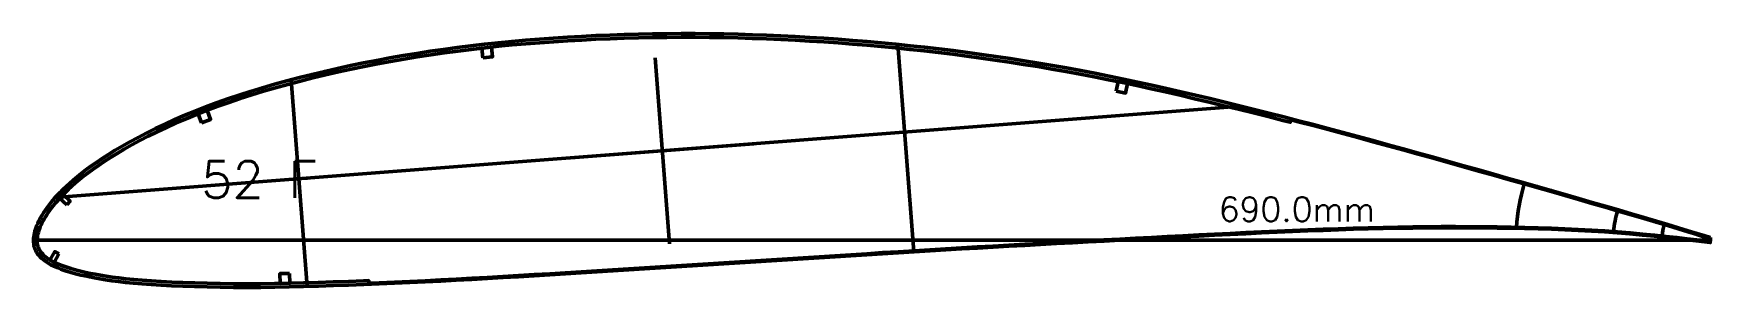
# Model space of a CAD drawing. Header units: metres. Extents: x -405 to 675, y -15418 to 133.
# Drawn here: x -259 to 431, y -10219 to -10115 of the extents above; entities that cross this region are included whole.
import ezdxf
from ezdxf.enums import TextEntityAlignment as Align

# ---------------------------------------------------------------- set-up
doc = ezdxf.new("R2010")
doc.units = ezdxf.units.M
for name, color, linetype, lineweight in [('FoilLayer', 7, 'Continuous', 50), ('RefFoilLayer', 7, 'Continuous', 50), ('StringerLayer', 7, 'Continuous', 50), ('SubLayer', 7, 'Continuous', 50), ('TextLayer', 7, 'Continuous', 50)]:
    doc.layers.add(name, color=color, linetype=linetype, lineweight=lineweight)
doc.styles.add('MSゴシック', font='romans')

msp = doc.modelspace()

# ---------------------------------------------------------------- texts
at = {"layer": 'TextLayer', "style": 'MSゴシック'}
msp.add_text('52 F', height=15, dxfattribs=at).set_placement((-189.75, -10182.59))
msp.add_text('690.0mm', height=10, dxfattribs=at).set_placement((293.25, -10195.33), align=Align.BOTTOM_RIGHT)

# ---------------------------------------------------------------- linework, layer by layer
at = {"layer": 'FoilLayer'}
msp.add_lwpolyline([(431.11, -10199.39), (429.01, -10198.72), (425.61, -10197.69), (421.94, -10196.56), (417.93, -10195.35), (413.56, -10194.05), (408.86, -10192.66), (403.88, -10191.18), (398.68, -10189.64), (393.32, -10188.06), (387.92, -10186.48), (382.46, -10184.92), (376.94, -10183.31), (371.35, -10181.67), (365.66, -10180.04), (359.88, -10178.39), (354.01, -10176.74), (348.02, -10175.05), (341.94, -10173.34), (335.79, -10171.62), (329.6, -10169.88), (323.38, -10168.14), (317.16, -10166.4), (310.95, -10164.68), (304.74, -10162.96), (298.53, -10161.25), (292.34, -10159.56), (286.17, -10157.88), (280.02, -10156.22), (273.89, -10154.58), (267.77, -10152.97), (261.66, -10151.37), (258.64, -10150.59), (258.37, -10151.61), (255.31, -10150.82), (249.24, -10149.27), (243.18, -10147.75), (237.12, -10146.25), (231.07, -10144.78), (225.01, -10143.33), (218.98, -10141.9), (212.99, -10140.49), (207.04, -10139.13), (201.13, -10137.81), (195.25, -10136.53), (189.39, -10135.29), (183.55, -10134.1), (177.72, -10132.95), (171.89, -10131.83), (166.08, -10130.76), (160.27, -10129.73), (154.47, -10128.74), (148.65, -10127.8), (142.83, -10126.89), (136.99, -10126.03), (131.15, -10125.2), (125.31, -10124.41), (119.46, -10123.66), (113.6, -10122.95), (107.73, -10122.28), (101.84, -10121.64), (95.93, -10121.04), (90.02, -10120.48), (84.11, -10119.95), (78.2, -10119.46), (72.29, -10119.01), (66.38, -10118.59), (60.49, -10118.22), (54.6, -10117.88), (48.72, -10117.58), (42.84, -10117.33), (36.97, -10117.12), (31.11, -10116.94), (25.25, -10116.81), (19.39, -10116.72), (13.54, -10116.67), (7.69, -10116.67), (1.84, -10116.71), (-4, -10116.79), (-9.85, -10116.91), (-15.69, -10117.07), (-21.51, -10117.27), (-27.33, -10117.51), (-33.13, -10117.8), (-38.92, -10118.13), (-44.69, -10118.5), (-50.44, -10118.91), (-56.14, -10119.36), (-61.8, -10119.85), (-67.43, -10120.4), (-73.03, -10121), (-78.63, -10121.66), (-84.21, -10122.37), (-89.78, -10123.12), (-95.33, -10123.93), (-100.86, -10124.78), (-106.36, -10125.68), (-111.83, -10126.63), (-117.26, -10127.63), (-122.66, -10128.68), (-128.01, -10129.78), (-133.32, -10130.93), (-138.58, -10132.13), (-143.79, -10133.38), (-148.96, -10134.69), (-154.08, -10136.05), (-159.14, -10137.44), (-164.1, -10138.87), (-168.95, -10140.33), (-173.7, -10141.85), (-178.35, -10143.41), (-182.9, -10145.02), (-187.35, -10146.68), (-191.69, -10148.38), (-195.92, -10150.12), (-200.03, -10151.88), (-204, -10153.68), (-207.84, -10155.49), (-211.52, -10157.31), (-215.02, -10159.11), (-218.34, -10160.88), (-221.46, -10162.63), (-224.38, -10164.35), (-227.12, -10166.03), (-229.67, -10167.68), (-232.04, -10169.28), (-234.24, -10170.82), (-236.28, -10172.31), (-238.16, -10173.75), (-239.9, -10175.14), (-241.49, -10176.48), (-242.97, -10177.78), (-244.33, -10179.04), (-245.59, -10180.25), (-246.75, -10181.43), (-247.82, -10182.56), (-248.81, -10183.66), (-249.73, -10184.71), (-250.57, -10185.74), (-251.34, -10186.74), (-252.06, -10187.71), (-252.72, -10188.65), (-253.32, -10189.55), (-253.88, -10190.44), (-254.39, -10191.32), (-254.86, -10192.16), (-255.28, -10192.96), (-255.65, -10193.73), (-255.98, -10194.53), (-256.28, -10195.3), (-256.54, -10196.02), (-256.76, -10196.7), (-256.92, -10197.4), (-257.06, -10198.1), (-257.16, -10198.76), (-257.22, -10199.4), (-257.25, -10200.04), (-257.25, -10200.62), (-257.2, -10201.2), (-257.11, -10201.78), (-256.97, -10202.36), (-256.77, -10202.95), (-256.52, -10203.53), (-256.22, -10204.1), (-255.87, -10204.66), (-255.46, -10205.21), (-254.98, -10205.76), (-254.45, -10206.29), (-253.86, -10206.81), (-253.22, -10207.32), (-252.53, -10207.81), (-251.78, -10208.28), (-250.97, -10208.74), (-250.1, -10209.18), (-249.15, -10209.61), (-248.14, -10210.03), (-247.07, -10210.44), (-245.92, -10210.86), (-244.69, -10211.27), (-243.39, -10211.68), (-242, -10212.08), (-240.51, -10212.49), (-238.92, -10212.88), (-237.21, -10213.27), (-235.36, -10213.65), (-233.37, -10214.03), (-231.21, -10214.42), (-228.89, -10214.8), (-226.38, -10215.17), (-223.66, -10215.53), (-220.71, -10215.87), (-217.5, -10216.18), (-214.02, -10216.48), (-210.25, -10216.76), (-206.2, -10217.03), (-201.87, -10217.26), (-197.28, -10217.45), (-192.41, -10217.6), (-187.3, -10217.72), (-181.98, -10217.82), (-176.52, -10217.89), (-170.95, -10217.91), (-165.3, -10217.89), (-159.54, -10217.82), (-153.65, -10217.7), (-147.66, -10217.55), (-141.59, -10217.38), (-135.44, -10217.17), (-129.21, -10216.94), (-122.92, -10216.7), (-120.81, -10216.62), (-120.77, -10217.67), (-116.56, -10217.51), (-110.24, -10217.25), (-103.92, -10216.97), (-97.59, -10216.66), (-91.22, -10216.34), (-84.83, -10216.01), (-78.43, -10215.67), (-72.04, -10215.33), (-65.65, -10214.96), (-59.25, -10214.58), (-52.82, -10214.18), (-46.36, -10213.78), (-39.89, -10213.37), (-33.4, -10212.98), (-26.91, -10212.57), (-20.4, -10212.16), (-13.88, -10211.75), (-7.35, -10211.33), (-0.82, -10210.92), (5.72, -10210.51), (12.25, -10210.11), (18.78, -10209.7), (25.3, -10209.29), (31.83, -10208.87), (38.36, -10208.45), (44.9, -10208.04), (51.43, -10207.63), (57.96, -10207.22), (64.49, -10206.81), (71.02, -10206.39), (77.55, -10205.97), (84.07, -10205.56), (90.58, -10205.14), (97.09, -10204.74), (103.6, -10204.34), (110.11, -10203.94), (116.61, -10203.55), (123.1, -10203.17), (129.59, -10202.8), (136.08, -10202.43), (142.58, -10202.07), (149.1, -10201.72), (155.62, -10201.36), (162.14, -10201), (168.66, -10200.64), (175.18, -10200.28), (181.7, -10199.92), (188.22, -10199.58), (194.73, -10199.23), (201.24, -10198.88), (207.73, -10198.53), (214.21, -10198.19), (220.68, -10197.86), (227.15, -10197.54), (233.63, -10197.23), (240.1, -10196.92), (246.54, -10196.61), (252.93, -10196.31), (259.28, -10196.04), (265.6, -10195.78), (271.9, -10195.53), (278.13, -10195.3), (284.3, -10195.1), (290.44, -10194.94), (296.57, -10194.81), (302.68, -10194.7), (308.73, -10194.58), (314.67, -10194.47), (320.5, -10194.43), (326.3, -10194.46), (332.11, -10194.49), (337.86, -10194.5), (343.54, -10194.57), (349.19, -10194.7), (354.82, -10194.82), (360.4, -10194.92), (365.9, -10195.06), (371.37, -10195.3), (376.89, -10195.58), (382.37, -10195.86), (387.72, -10196.16), (392.96, -10196.56), (398.17, -10197.02), (403.29, -10197.5), (408.23, -10197.97), (412.94, -10198.46), (417.4, -10198.95), (421.58, -10199.41), (425.47, -10199.86), (429.05, -10200.3), (431.26, -10200.59)], close=True, dxfattribs=at)
at = {"layer": 'RefFoilLayer'}
msp.add_lwpolyline([(431.25, -10198.96), (429.14, -10198.29), (425.74, -10197.26), (422.07, -10196.13), (418.06, -10194.91), (413.69, -10193.62), (408.99, -10192.23), (404.01, -10190.75), (398.81, -10189.21), (393.45, -10187.62), (388.04, -10186.04), (382.59, -10184.49), (377.06, -10182.88), (371.47, -10181.23), (365.78, -10179.6), (360, -10177.96), (354.13, -10176.31), (348.14, -10174.62), (342.06, -10172.91), (335.91, -10171.18), (329.72, -10169.45), (323.5, -10167.71), (317.28, -10165.97), (311.07, -10164.24), (304.86, -10162.53), (298.65, -10160.82), (292.45, -10159.12), (286.28, -10157.44), (280.14, -10155.78), (274.01, -10154.15), (267.88, -10152.53), (261.77, -10150.94), (255.68, -10149.36), (249.6, -10147.82), (243.54, -10146.29), (237.47, -10144.79), (231.41, -10143.32), (225.36, -10141.87), (219.32, -10140.44), (213.32, -10139.03), (207.37, -10137.67), (201.45, -10136.34), (195.56, -10135.06), (189.69, -10133.82), (183.84, -10132.63), (178, -10131.47), (172.16, -10130.36), (166.34, -10129.28), (160.52, -10128.25), (154.71, -10127.26), (148.88, -10126.32), (143.05, -10125.41), (137.21, -10124.54), (131.35, -10123.71), (125.5, -10122.92), (119.64, -10122.17), (113.77, -10121.46), (107.89, -10120.78), (101.99, -10120.15), (96.08, -10119.55), (90.16, -10118.99), (84.23, -10118.46), (78.31, -10117.97), (72.39, -10117.51), (66.48, -10117.1), (60.57, -10116.72), (54.68, -10116.38), (48.78, -10116.09), (42.9, -10115.83), (37.02, -10115.62), (31.14, -10115.44), (25.27, -10115.31), (19.41, -10115.22), (13.54, -10115.17), (7.68, -10115.17), (1.82, -10115.21), (-4.04, -10115.29), (-9.89, -10115.41), (-15.74, -10115.57), (-21.57, -10115.77), (-27.4, -10116.01), (-33.21, -10116.3), (-39.02, -10116.63), (-44.8, -10117), (-50.55, -10117.41), (-56.27, -10117.86), (-61.95, -10118.36), (-67.59, -10118.91), (-73.21, -10119.51), (-78.82, -10120.17), (-84.42, -10120.88), (-90, -10121.64), (-95.56, -10122.44), (-101.1, -10123.3), (-106.61, -10124.2), (-112.1, -10125.16), (-117.55, -10126.16), (-122.96, -10127.21), (-128.33, -10128.31), (-133.65, -10129.47), (-138.93, -10130.67), (-144.16, -10131.92), (-149.34, -10133.24), (-154.48, -10134.6), (-159.56, -10136), (-164.54, -10137.43), (-169.41, -10138.9), (-174.18, -10140.42), (-178.85, -10141.99), (-183.42, -10143.61), (-187.89, -10145.28), (-192.26, -10146.99), (-196.52, -10148.74), (-200.65, -10150.52), (-204.65, -10152.32), (-208.5, -10154.15), (-212.2, -10155.97), (-215.73, -10157.79), (-219.07, -10159.58), (-222.22, -10161.34), (-225.17, -10163.07), (-227.93, -10164.77), (-230.5, -10166.43), (-232.9, -10168.05), (-235.13, -10169.61), (-237.19, -10171.12), (-239.1, -10172.58), (-240.86, -10173.99), (-242.49, -10175.36), (-243.99, -10176.68), (-245.37, -10177.96), (-246.65, -10179.2), (-247.84, -10180.4), (-248.93, -10181.55), (-249.95, -10182.68), (-250.89, -10183.76), (-251.75, -10184.82), (-252.55, -10185.85), (-253.29, -10186.85), (-253.97, -10187.82), (-254.6, -10188.76), (-255.17, -10189.69), (-255.7, -10190.59), (-256.19, -10191.46), (-256.64, -10192.32), (-257.03, -10193.16), (-257.38, -10193.98), (-257.69, -10194.79), (-257.98, -10195.58), (-258.21, -10196.36), (-258.4, -10197.12), (-258.54, -10197.88), (-258.65, -10198.61), (-258.72, -10199.34), (-258.75, -10200.04), (-258.74, -10200.74), (-258.68, -10201.44), (-258.57, -10202.15), (-258.39, -10202.85), (-258.15, -10203.55), (-257.85, -10204.24), (-257.49, -10204.91), (-257.06, -10205.57), (-256.58, -10206.21), (-256.04, -10206.82), (-255.44, -10207.42), (-254.79, -10207.99), (-254.08, -10208.54), (-253.32, -10209.08), (-252.51, -10209.59), (-251.64, -10210.08), (-250.72, -10210.54), (-249.73, -10210.99), (-248.68, -10211.43), (-247.57, -10211.86), (-246.39, -10212.28), (-245.14, -10212.7), (-243.81, -10213.12), (-242.39, -10213.53), (-240.87, -10213.94), (-239.25, -10214.34), (-237.51, -10214.73), (-235.64, -10215.12), (-233.63, -10215.51), (-231.46, -10215.9), (-229.11, -10216.28), (-226.58, -10216.66), (-223.83, -10217.02), (-220.86, -10217.36), (-217.63, -10217.68), (-214.13, -10217.97), (-210.34, -10218.26), (-206.28, -10218.52), (-201.94, -10218.75), (-197.32, -10218.95), (-192.45, -10219.1), (-187.33, -10219.22), (-182, -10219.32), (-176.53, -10219.39), (-170.95, -10219.41), (-165.28, -10219.39), (-159.51, -10219.32), (-153.62, -10219.2), (-147.62, -10219.05), (-141.54, -10218.88), (-135.38, -10218.67), (-129.15, -10218.44), (-122.86, -10218.2), (-116.54, -10217.96), (-110.22, -10217.7), (-103.9, -10217.42), (-97.56, -10217.11), (-91.2, -10216.79), (-84.81, -10216.46), (-78.41, -10216.12), (-72.01, -10215.77), (-65.62, -10215.41), (-59.22, -10215.03), (-52.79, -10214.63), (-46.34, -10214.22), (-39.86, -10213.82), (-33.38, -10213.42), (-26.88, -10213.02), (-20.37, -10212.61), (-13.85, -10212.19), (-7.32, -10211.78), (-0.79, -10211.37), (5.75, -10210.96), (12.28, -10210.56), (18.8, -10210.15), (25.33, -10209.73), (31.86, -10209.32), (38.39, -10208.9), (44.92, -10208.49), (51.46, -10208.08), (57.99, -10207.67), (64.52, -10207.26), (71.05, -10206.84), (77.58, -10206.42), (84.1, -10206), (90.61, -10205.59), (97.12, -10205.19), (103.63, -10204.79), (110.13, -10204.39), (116.63, -10204), (123.13, -10203.62), (129.61, -10203.24), (136.1, -10202.88), (142.61, -10202.52), (149.12, -10202.17), (155.64, -10201.81), (162.17, -10201.45), (168.69, -10201.09), (175.21, -10200.73), (181.72, -10200.37), (188.24, -10200.03), (194.76, -10199.68), (201.26, -10199.33), (207.76, -10198.98), (214.24, -10198.64), (220.7, -10198.31), (227.17, -10197.99), (233.65, -10197.68), (240.12, -10197.37), (246.56, -10197.06), (252.95, -10196.76), (259.3, -10196.49), (265.62, -10196.23), (271.91, -10195.98), (278.15, -10195.75), (284.32, -10195.55), (290.45, -10195.39), (296.58, -10195.26), (302.69, -10195.15), (308.74, -10195.03), (314.67, -10194.92), (320.49, -10194.88), (326.3, -10194.91), (332.11, -10194.94), (337.86, -10194.95), (343.53, -10195.02), (349.18, -10195.15), (354.81, -10195.27), (360.39, -10195.37), (365.88, -10195.51), (371.35, -10195.75), (376.86, -10196.03), (382.35, -10196.31), (387.68, -10196.6), (392.92, -10197.01), (398.13, -10197.47), (403.24, -10197.94), (408.19, -10198.42), (412.89, -10198.9), (417.35, -10199.4), (421.53, -10199.86), (425.41, -10200.31), (428.99, -10200.74), (431.2, -10201.03)], close=True, dxfattribs=at)
at = {"layer": 'StringerLayer'}
for points in [[(-73.85, -10125.11), (-69.87, -10124.69), (-70.3, -10120.71), (-74.28, -10121.14), (-73.85, -10125.11)], [(186.66, -10138.8), (190.57, -10139.63), (191.4, -10135.72), (187.48, -10134.89), (186.66, -10138.8)], [(-189.61, -10151.86), (-185.88, -10150.4), (-187.34, -10146.67), (-191.07, -10148.13), (-189.61, -10151.86)], [(-245.09, -10185.5), (-243.72, -10184.05), (-246.62, -10181.3), (-248, -10182.75), (-245.09, -10185.5)], [(-248.28, -10205.66), (-250.02, -10204.68), (-251.99, -10208.16), (-250.24, -10209.14), (-248.28, -10205.66)], [(-153.36, -10213.69), (-157.36, -10213.77), (-157.28, -10217.77), (-153.28, -10217.69), (-153.36, -10213.69)]]:
    msp.add_lwpolyline(points, dxfattribs=at)
at = {"layer": 'SubLayer'}
for p, q in [((96.94, -10119.64), (103.49, -10204.8)), ((-2.94, -10125.06), (2.94, -10201.49)), ((-152.69, -10134.13), (-146.15, -10219.01)), ((238.12, -10144.95), (-249.79, -10182.5)), ((-37.63, -10166.17), (37.63, -10160.38)), ((-258.75, -10200), (431.25, -10200))]:
    msp.add_line(p, q, dxfattribs=at)
for radius, start, end in [(80, 163.23295, 176.23458), (40, 162.52735, 174.89436), (20, 161.55399, 175.0886)]:
    msp.add_arc((431.25, -10200), radius, start, end, dxfattribs=at)

msp.set_redraw_order([(e.dxf.handle, doc.entitydb.next_handle()) for e in msp.query("TEXT MTEXT ATTDEF DIMENSION ARC_DIMENSION")])  # texts and dimensions are drawn at this point

doc.saveas('drawing.dxf')
